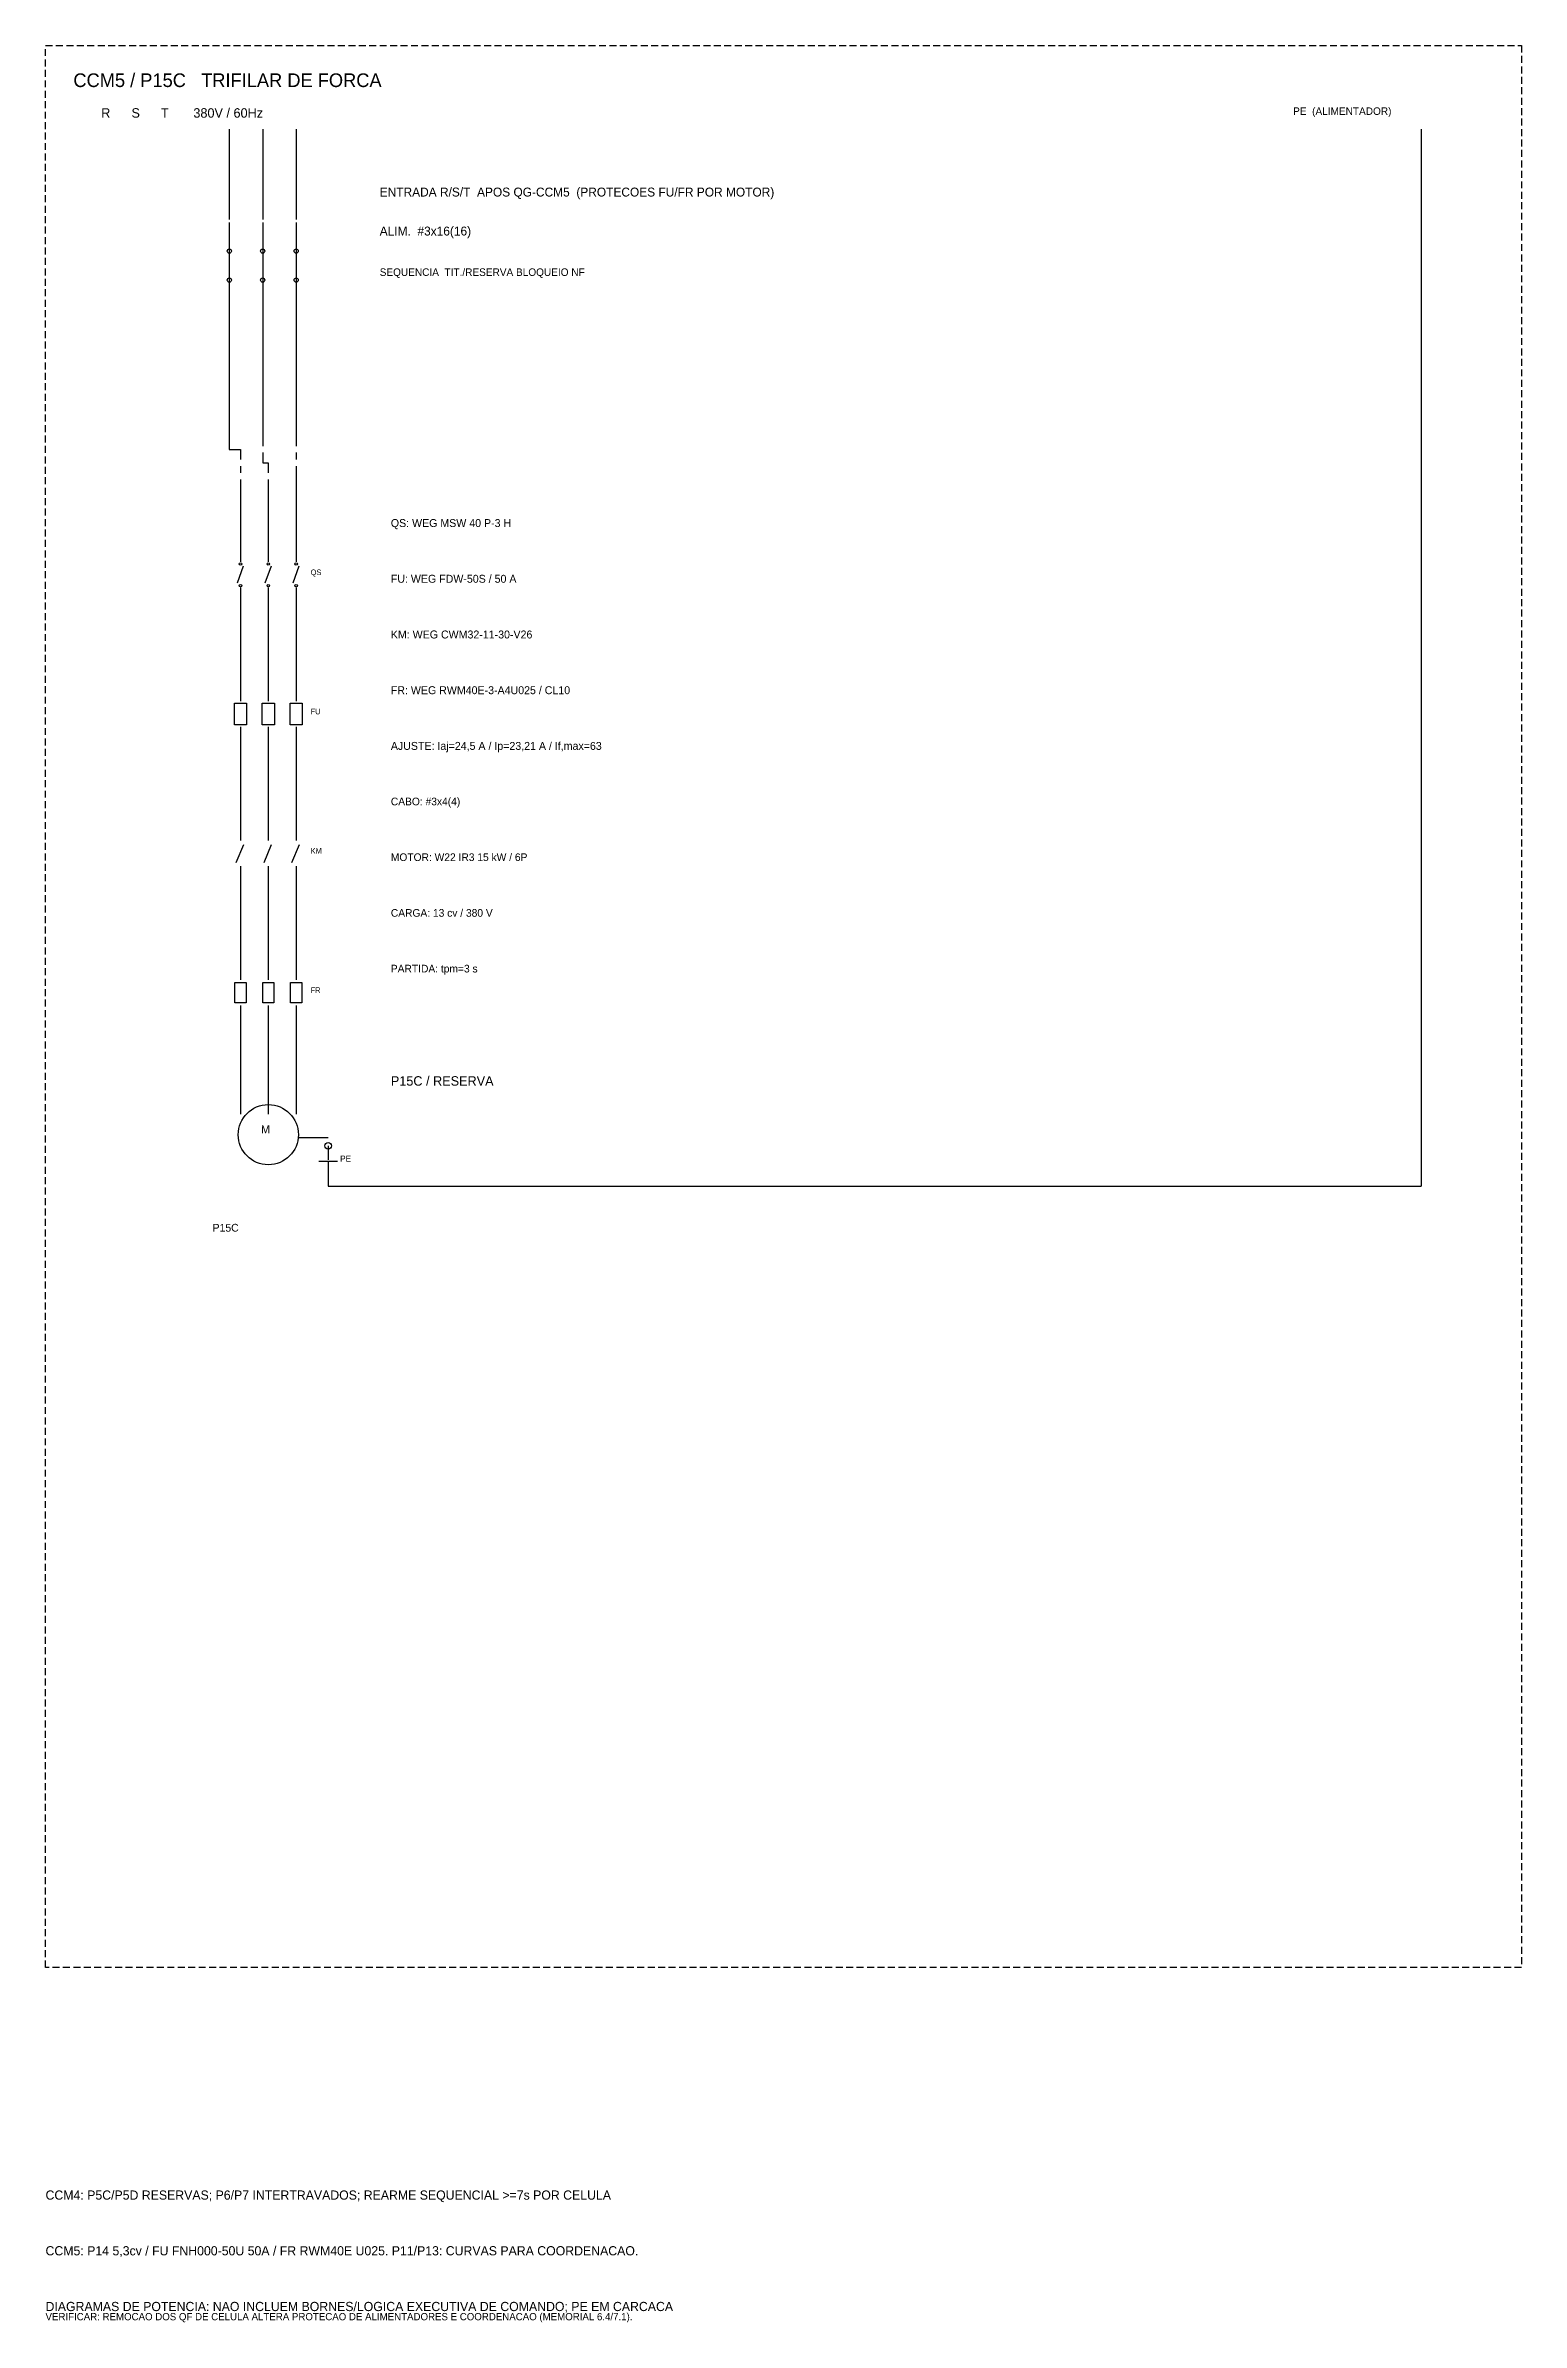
# Model space of a CAD drawing. Extents: x -646 to 641, y -554 to 322.
# Drawn here: x -267 to -214, y -553.7 to -472 of the extents above; entities that cross this region are included whole.
import ezdxf

# ---------------------------------------------------------------- set-up
doc = ezdxf.new("R2010")
doc.units = 0
doc.header["$MEASUREMENT"] = 0
doc.linetypes.add('HIDDEN', pattern=[0.375, 0.25, -0.125])
doc.layers.add('_ELT_UNIFILAR_PROC_TEXTO', color=1, linetype='Continuous')
doc.layers.add('ELET_TRIFILAR_TEXTO', color=4, linetype='Continuous')
doc.layers.add('ELET_TRIFILAR_DESENHO', color=5, linetype='Continuous', plot=False)

msp = doc.modelspace()

# ---------------------------------------------------------------- texts
at = {"layer": '_ELT_UNIFILAR_PROC_TEXTO', "attachment_point": 1}
for s, insert, char_height in [('P15C / RESERVA', (-254.6, -509), 0.34), ('P15C', (-261, -514.3), 0.28)]:
    msp.add_mtext(s, dxfattribs=dict(at, insert=insert, char_height=char_height))
at = {"layer": 'ELET_TRIFILAR_TEXTO', "attachment_point": 1}
for s, insert, char_height in [('CCM5 / P15C   TRIFILAR DE FORCA', (-266, -473), 0.49), ('R      S      T       380V / 60Hz', (-265, -474.25), 0.34), ('PE  (ALIMENTADOR)', (-222.2, -474.22), 0.27), ('ENTRADA R/S/T  APOS QG-CCM5  (PROTECOES FU/FR POR MOTOR)', (-255, -477.1), 0.32), ('ALIM.  #3x16(16)', (-255, -478.5), 0.32), ('SEQUENCIA  TIT./RESERVA BLOQUEIO NF', (-255, -480), 0.27), ('QS: WEG MSW 40 P-3 H', (-254.6, -489), 0.285), ('QS', (-257.48, -490.81), 0.2), ('FU: WEG FDW-50S / 50 A', (-254.6, -491), 0.285), ('KM: WEG CWM32-11-30-V26', (-254.6, -493), 0.285), ('FR: WEG RWM40E-3-A4U025 / CL10', (-254.6, -495), 0.285), ('FU', (-257.48, -495.81), 0.2), ('AJUSTE: Iaj=24,5 A / Ip=23,21 A / If,max=63', (-254.6, -497), 0.285), ('CABO: #3x4(4)', (-254.6, -499), 0.275), ('KM', (-257.48, -500.81), 0.2), ('MOTOR: W22 IR3 15 kW / 6P', (-254.6, -501), 0.275), ('CARGA: 13 cv / 380 V', (-254.6, -503), 0.275), ('PARTIDA: tpm=3 s', (-254.6, -505), 0.275), ('FR', (-257.48, -505.81), 0.2), ('M', (-259.26, -510.76), 0.29), ('PE', (-256.42, -511.85), 0.22), ('CCM4: P5C/P5D RESERVAS; P6/P7 INTERTRAVADOS; REARME SEQUENCIAL >=7s POR CELULA', (-267, -549), 0.33), ('CCM5: P14 5,3cv / FU FNH000-50U 50A / FR RWM40E U025. P11/P13: CURVAS PARA COORDENACAO.', (-267, -551), 0.33), ('DIAGRAMAS DE POTENCIA: NAO INCLUEM BORNES/LOGICA EXECUTIVA DE COMANDO; PE EM CARCACA', (-267, -553), 0.33), ('VERIFICAR: REMOCAO DOS QF DE CELULA ALTERA PROTECAO DE ALIMENTADORES E COORDENACAO (MEMORIAL 6.4/7.1).', (-267, -553.4), 0.26)]:
    msp.add_mtext(s, dxfattribs=dict(at, insert=insert, char_height=char_height))

# ---------------------------------------------------------------- linework, layer by layer
at = {"layer": 'ELET_TRIFILAR_DESENHO'}
for p, q in [((-260.4, -475), (-260.4, -478.25)), ((-259.2, -475), (-259.2, -478.25)), ((-258, -475), (-258, -478.25)), ((-217.6, -475), (-217.6, -512.95)), ((-260.4, -478.35), (-260.4, -479.29)), ((-259.2, -478.35), (-259.2, -479.29)), ((-258, -478.35), (-258, -479.29)), ((-260.4, -479.29), (-260.4, -480.51)), ((-259.2, -479.29), (-259.2, -480.51)), ((-258, -479.29), (-258, -480.51)), ((-260.4, -480.51), (-260.4, -481.45)), ((-259.2, -480.51), (-259.2, -481.45)), ((-258, -480.51), (-258, -481.45)), ((-260.4, -481.45), (-260.4, -486.5)), ((-259.2, -481.45), (-259.2, -486.385)), ((-258, -481.45), (-258, -486.385)), ((-260.4, -486.5), (-260, -486.5)), ((-260, -486.5), (-260, -486.865)), ((-260, -487.095), (-260, -487.345)), ((-259.2, -486.615), (-259.2, -486.98)), ((-259.2, -486.98), (-259, -486.98)), ((-259, -486.98), (-259, -487.345)), ((-258, -486.615), (-258, -486.865)), ((-258, -487.095), (-258, -487.46)), ((-260, -487.575), (-260, -488.4)), ((-259, -487.575), (-259, -488.4)), ((-258, -487.46), (-258, -487.46)), ((-258, -487.46), (-258, -488.4)), ((-260, -488.4), (-260, -489.68)), ((-259, -488.4), (-259, -489.68)), ((-258, -488.4), (-258, -489.68)), ((-260, -489.68), (-260, -490.54)), ((-259, -489.68), (-259, -490.54)), ((-258, -489.68), (-258, -490.54)), ((-260.11, -491.29), (-259.89, -490.68)), ((-259.11, -491.29), (-258.89, -490.68)), ((-258.11, -491.29), (-257.89, -490.68)), ((-260, -491.46), (-260, -492.32)), ((-259, -491.46), (-259, -492.32)), ((-258, -491.46), (-258, -492.32)), ((-260, -492.32), (-260, -494.68)), ((-259, -492.32), (-259, -494.68)), ((-258, -492.32), (-258, -494.68)), ((-260, -494.68), (-260, -495.54)), ((-259, -494.68), (-259, -495.54)), ((-258, -494.68), (-258, -495.54)), ((-260, -496.46), (-260, -497.32)), ((-259, -496.46), (-259, -497.32)), ((-258, -496.46), (-258, -497.32)), ((-260, -497.32), (-260, -499.68)), ((-259, -497.32), (-259, -499.68)), ((-258, -497.32), (-258, -499.68)), ((-260, -499.68), (-260, -500.54)), ((-259, -499.68), (-259, -500.54)), ((-258, -499.68), (-258, -500.54)), ((-260.15, -501.33), (-259.88, -500.68)), ((-259.15, -501.33), (-258.88, -500.68)), ((-258.15, -501.33), (-257.88, -500.68)), ((-260, -501.46), (-260, -502.32)), ((-259, -501.46), (-259, -502.32)), ((-258, -501.46), (-258, -502.32)), ((-260, -502.32), (-260, -504.68)), ((-259, -502.32), (-259, -504.68)), ((-258, -502.32), (-258, -504.68)), ((-260, -504.68), (-260, -505.54)), ((-259, -504.68), (-259, -505.54)), ((-258, -504.68), (-258, -505.54)), ((-260, -506.46), (-260, -507.32)), ((-259, -506.46), (-259, -507.32)), ((-258, -506.46), (-258, -507.32)), ((-260, -507.32), (-260, -509)), ((-259, -507.32), (-259, -509)), ((-258, -507.32), (-258, -509)), ((-260, -509), (-260, -510.36)), ((-259, -509), (-259, -510.36)), ((-258, -509), (-258, -510.36)), ((-257.92, -511.2), (-256.85, -511.2)), ((-256.85, -511.5), (-256.85, -512)), ((-257.19, -512.05), (-256.52, -512.05)), ((-256.85, -512.05), (-256.85, -512.95)), ((-256.85, -512.95), (-217.6, -512.95))]:
    msp.add_line(p, q, dxfattribs=at)
at = {"layer": 'ELET_TRIFILAR_DESENHO', "linetype": 'HIDDEN'}
msp.add_lwpolyline([(-267, -472), (-214, -472), (-214, -541), (-267, -541)], close=True, dxfattribs=at)
at = {"layer": 'ELET_TRIFILAR_DESENHO'}
for points in [[(-260.22, -495.61), (-259.78, -495.61), (-259.78, -496.39), (-260.22, -496.39)], [(-259.22, -495.61), (-258.78, -495.61), (-258.78, -496.39), (-259.22, -496.39)], [(-258.22, -495.61), (-257.78, -495.61), (-257.78, -496.39), (-258.22, -496.39)], [(-260.2, -505.63), (-259.8, -505.63), (-259.8, -506.37), (-260.2, -506.37)], [(-259.2, -505.63), (-258.8, -505.63), (-258.8, -506.37), (-259.2, -506.37)], [(-258.2, -505.63), (-257.8, -505.63), (-257.8, -506.37), (-258.2, -506.37)]]:
    msp.add_lwpolyline(points, close=True, dxfattribs=at)
for centre, radius in [((-260.4, -479.38), 0.075), ((-259.2, -479.38), 0.075), ((-258, -479.38), 0.075), ((-260.4, -480.42), 0.075), ((-259.2, -480.42), 0.075), ((-258, -480.42), 0.075), ((-260, -490.61), 0.045), ((-259, -490.61), 0.045), ((-258, -490.61), 0.045), ((-260, -491.39), 0.045), ((-259, -491.39), 0.045), ((-258, -491.39), 0.045), ((-259, -511.1), 1.08), ((-256.85, -511.5), 0.12)]:
    msp.add_circle(centre, radius, dxfattribs=at)

msp.set_redraw_order([(e.dxf.handle, doc.entitydb.next_handle()) for e in msp.query("TEXT MTEXT ATTDEF DIMENSION ARC_DIMENSION")])  # texts and dimensions are drawn at this point

doc.saveas('drawing.dxf')
